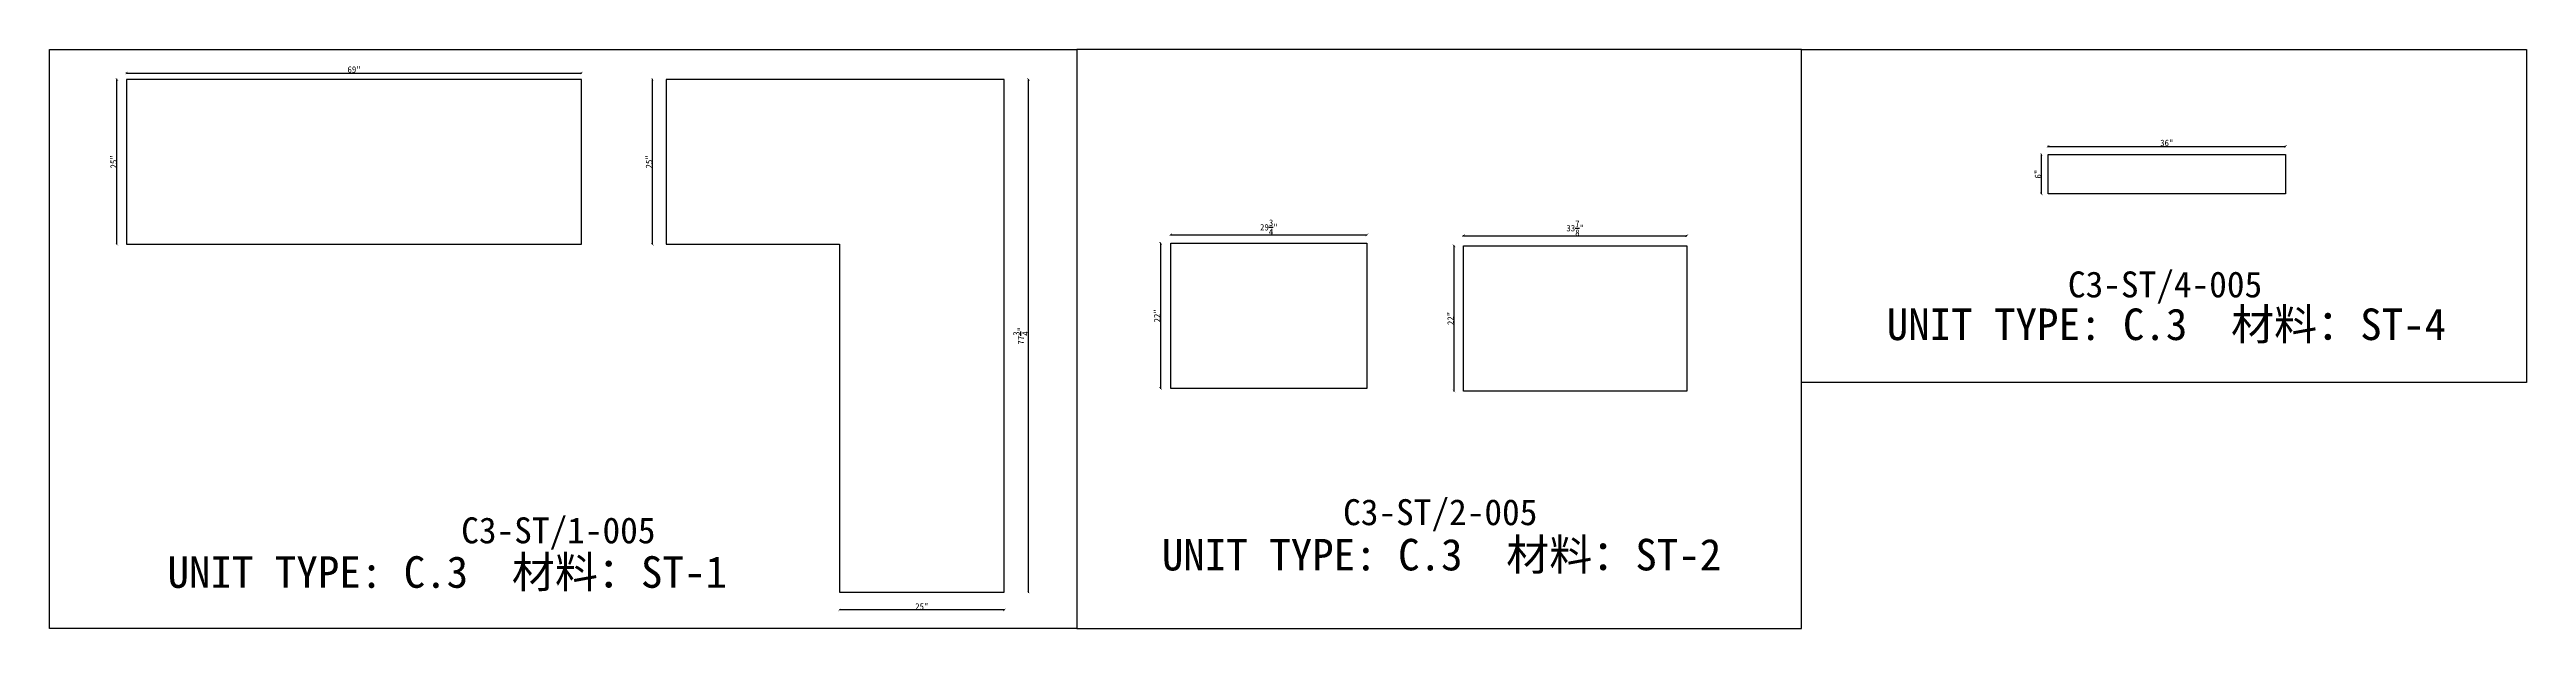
# Model space of a CAD drawing. Header units: millimetres. Extents: x -46966 to 138077, y -48408 to 2116.
# Drawn here: x -20934 to -11393, y -21783 to -19554 of the extents above; entities that cross this region are included whole.
import ezdxf
from ezdxf.enums import TextEntityAlignment as Align

# ---------------------------------------------------------------- set-up
doc = ezdxf.new("R2010")
doc.units = ezdxf.units.MM
doc.layers.add('PART_NUMBER', color=3, linetype='Continuous')
doc.styles.add('样式 1', font='')
doc.styles.get('样式 1').set_extended_font_data('NSimSun')
doc.dimstyles.new('副本 ISO-25', dxfattribs={"dimtxt": 25, "dimasz": 10, "dimexe": 1.5, "dimexo": 0.5, "dimtad": 1, "dimlfac": 0.03937, "dimlunit": 5, "dimtxsty": '样式 1', "dimblk": 'ARCHTICK', "dimcen": 2.5, "dimclrd": 256, "dimclrt": 1, "dimazin": 3, "dimtfac": 1, "dimtmove": 0, "dimatfit": 3, "dimfxlon": 1})

msp = doc.modelspace()

# ---------------------------------------------------------------- texts
at = {"style": '样式 1'}
for s, p in [('UNIT TYPE: C.3', (-13857.399, -20672.556)), ('材料：ST-4', (-12531.118, -20672.556)), ('UNIT TYPE: C.3', (-16649.274, -21559.735)), ('材料：ST-2', (-15322.993, -21559.735)), ('UNIT TYPE: C.3', (-20479.36, -21626.688)), ('材料：ST-1', (-19153.079, -21626.688))]:
    msp.add_text(s, height=121.5865, dxfattribs=at).set_placement(p)
at = {"layer": 'PART_NUMBER', "color": 3, "style": '样式 1'}
for s, p in [('C3-ST/4-005', (-12785.164, -20458.23)), ('C3-ST/1-005', (-18973.92, -21405.399)), ('C3-ST/2-005', (-15577.038, -21335.399))]:
    msp.add_text(s, height=100, dxfattribs=at).set_placement(p, align=Align.MIDDLE_CENTER)

# ---------------------------------------------------------------- blocks, each defined once
blk = doc.blocks.new('_ArchTick')
at = {"color": 0, "linetype": 'ByBlock', "const_width": 0.15}
blk.add_lwpolyline([(-0.5, -0.5), (0.5, 0.5)], dxfattribs=at)
blk = doc.blocks.new('*D496')
at = {"color": 0, "lineweight": -2, "transparency": 16777216}
for p, q in [((-16615, -20268.1), (-16615, -20265.6)), ((-15859.4, -20268.1), (-15859.4, -20265.6))]:
    blk.add_line(p, q, dxfattribs=at)
at = {"lineweight": -2, "transparency": 16777216}
blk.add_line((-16615, -20267.1), (-15859.4, -20267.1), dxfattribs=at)
at = {"layer": 'Defpoints', "color": 0, "transparency": 16777216}
for p in [(-16615, -20299.8), (-15859.4, -20267.1), (-15859.4, -20299.8)]:
    blk.add_point(p, dxfattribs=at)
at = {"lineweight": -2, "transparency": 16777216, "xscale": 10, "yscale": 10, "zscale": 10, "rotation": 180}
blk.add_blockref('_ArchTick', (-16615, -20267.1), dxfattribs=at)
at = {"lineweight": -2, "transparency": 16777216, "xscale": 10, "yscale": 10, "zscale": 10}
blk.add_blockref('_ArchTick', (-15859.4, -20267.1), dxfattribs=at)
at = {"color": 1, "transparency": 16777216, "insert": (-16237.2, -20238), "char_height": 25, "attachment_point": 5, "style": '样式 1'}
blk.add_mtext('\\A1;29{\\H1x;\\S3/4;}"', dxfattribs=at)
blk = doc.blocks.new('*D497')
at = {"color": 0, "lineweight": -2, "transparency": 16777216}
for p, q in [((-16653.4, -20299.8), (-16655.9, -20299.8)), ((-16653.4, -20858.6), (-16655.9, -20858.6))]:
    blk.add_line(p, q, dxfattribs=at)
at = {"lineweight": -2, "transparency": 16777216}
blk.add_line((-16654.4, -20299.8), (-16654.4, -20858.6), dxfattribs=at)
at = {"layer": 'Defpoints', "color": 0, "transparency": 16777216}
for p in [(-16615, -20299.8), (-16654.4, -20858.6), (-16615, -20858.6)]:
    blk.add_point(p, dxfattribs=at)
at = {"lineweight": -2, "transparency": 16777216, "xscale": 10, "yscale": 10, "zscale": 10}
for p, rotation in [((-16654.4, -20299.8), 90), ((-16654.4, -20858.6), 270)]:
    blk.add_blockref('_ArchTick', p, dxfattribs=dict(at, rotation=rotation))
at = {"color": 1, "transparency": 16777216, "insert": (-16667.5, -20579.2), "char_height": 25, "attachment_point": 5, "rotation": 90, "style": '样式 1'}
blk.add_mtext('\\A1;22"', dxfattribs=at)
blk = doc.blocks.new('*D498')
at = {"color": 0, "lineweight": -2, "transparency": 16777216}
for p, q in [((-15487.5, -20271.6), (-15487.5, -20269.1)), ((-14627, -20271.6), (-14627, -20269.1))]:
    blk.add_line(p, q, dxfattribs=at)
at = {"lineweight": -2, "transparency": 16777216}
blk.add_line((-15487.5, -20270.6), (-14627, -20270.6), dxfattribs=at)
at = {"layer": 'Defpoints', "color": 0, "transparency": 16777216}
for p in [(-15487.5, -20310), (-14627, -20270.6), (-14627, -20310)]:
    blk.add_point(p, dxfattribs=at)
at = {"lineweight": -2, "transparency": 16777216, "xscale": 10, "yscale": 10, "zscale": 10, "rotation": 180}
blk.add_blockref('_ArchTick', (-15487.5, -20270.6), dxfattribs=at)
at = {"lineweight": -2, "transparency": 16777216, "xscale": 10, "yscale": 10, "zscale": 10}
blk.add_blockref('_ArchTick', (-14627, -20270.6), dxfattribs=at)
at = {"color": 1, "transparency": 16777216, "insert": (-15057.2, -20241.5), "char_height": 25, "attachment_point": 5, "style": '样式 1'}
blk.add_mtext('\\A1;33{\\H1x;\\S7/8;}"', dxfattribs=at)
blk = doc.blocks.new('*D499')
at = {"color": 0, "lineweight": -2, "transparency": 16777216}
for p, q in [((-15523.1, -20310), (-15525.6, -20310)), ((-15523.1, -20868.8), (-15525.6, -20868.8))]:
    blk.add_line(p, q, dxfattribs=at)
at = {"lineweight": -2, "transparency": 16777216}
blk.add_line((-15524.1, -20310), (-15524.1, -20868.8), dxfattribs=at)
at = {"layer": 'Defpoints', "color": 0, "transparency": 16777216}
for p in [(-15487.5, -20310), (-15524.1, -20868.8), (-15487.5, -20868.8)]:
    blk.add_point(p, dxfattribs=at)
at = {"lineweight": -2, "transparency": 16777216, "xscale": 10, "yscale": 10, "zscale": 10}
for p, rotation in [((-15524.1, -20310), 90), ((-15524.1, -20868.8), 270)]:
    blk.add_blockref('_ArchTick', p, dxfattribs=dict(at, rotation=rotation))
at = {"color": 1, "transparency": 16777216, "insert": (-15537.2, -20589.4), "char_height": 25, "attachment_point": 5, "rotation": 90, "style": '样式 1'}
blk.add_mtext('\\A1;22"', dxfattribs=at)
blk = doc.blocks.new('*D500')
at = {"color": 0, "lineweight": -2, "transparency": 16777216}
for p, q in [((-20673, -19668.6), (-20675.5, -19668.6)), ((-20673, -20303.6), (-20675.5, -20303.6))]:
    blk.add_line(p, q, dxfattribs=at)
at = {"lineweight": -2, "transparency": 16777216}
blk.add_line((-20674, -20303.6), (-20674, -19668.6), dxfattribs=at)
at = {"layer": 'Defpoints', "color": 0, "transparency": 16777216}
for p in [(-20674, -19668.6), (-20637, -19668.6), (-20637, -20303.6)]:
    blk.add_point(p, dxfattribs=at)
at = {"lineweight": -2, "transparency": 16777216, "xscale": 10, "yscale": 10, "zscale": 10}
for p, rotation in [((-20674, -19668.6), 90), ((-20674, -20303.6), 270)]:
    blk.add_blockref('_ArchTick', p, dxfattribs=dict(at, rotation=rotation))
at = {"color": 1, "transparency": 16777216, "insert": (-20687.1, -19986.1), "char_height": 25, "attachment_point": 5, "rotation": 90, "style": '样式 1'}
blk.add_mtext('\\A1;25"', dxfattribs=at)
blk = doc.blocks.new('*D501')
at = {"color": 0, "lineweight": -2, "transparency": 16777216}
for p, q in [((-18610.6, -19668.6), (-18613.1, -19668.6)), ((-18610.6, -20303.6), (-18613.1, -20303.6))]:
    blk.add_line(p, q, dxfattribs=at)
at = {"lineweight": -2, "transparency": 16777216}
blk.add_line((-18611.6, -20303.6), (-18611.6, -19668.6), dxfattribs=at)
at = {"layer": 'Defpoints', "color": 0, "transparency": 16777216}
for p in [(-18611.6, -19668.6), (-18558.1, -19668.6), (-18558.1, -20303.6)]:
    blk.add_point(p, dxfattribs=at)
at = {"lineweight": -2, "transparency": 16777216, "xscale": 10, "yscale": 10, "zscale": 10}
for p, rotation in [((-18611.6, -19668.6), 90), ((-18611.6, -20303.6), 270)]:
    blk.add_blockref('_ArchTick', p, dxfattribs=dict(at, rotation=rotation))
at = {"color": 1, "transparency": 16777216, "insert": (-18624.7, -19986.1), "char_height": 25, "attachment_point": 5, "rotation": 90, "style": '样式 1'}
blk.add_mtext('\\A1;25"', dxfattribs=at)
blk = doc.blocks.new('*D502')
at = {"color": 0, "lineweight": -2, "transparency": 16777216}
for p, q in [((-17891.4, -21710.9), (-17891.4, -21713.4)), ((-17256.4, -21710.9), (-17256.4, -21713.4))]:
    blk.add_line(p, q, dxfattribs=at)
at = {"lineweight": -2, "transparency": 16777216}
blk.add_line((-17256.4, -21711.9), (-17891.4, -21711.9), dxfattribs=at)
at = {"layer": 'Defpoints', "color": 0, "transparency": 16777216}
for p in [(-17891.4, -21643.4), (-17256.4, -21643.4), (-17891.4, -21711.9)]:
    blk.add_point(p, dxfattribs=at)
at = {"lineweight": -2, "transparency": 16777216, "xscale": 10, "yscale": 10, "zscale": 10, "rotation": 180}
blk.add_blockref('_ArchTick', (-17891.4, -21711.9), dxfattribs=at)
at = {"lineweight": -2, "transparency": 16777216, "xscale": 10, "yscale": 10, "zscale": 10}
blk.add_blockref('_ArchTick', (-17256.4, -21711.9), dxfattribs=at)
at = {"color": 1, "transparency": 16777216, "insert": (-17573.9, -21698.7), "char_height": 25, "attachment_point": 5, "style": '样式 1'}
blk.add_mtext('\\A1;25"', dxfattribs=at)
blk = doc.blocks.new('*D503')
at = {"color": 0, "lineweight": -2, "transparency": 16777216}
for p, q in [((-17164.2, -19668.6), (-17161.7, -19668.6)), ((-17164.2, -21643.4), (-17161.7, -21643.4))]:
    blk.add_line(p, q, dxfattribs=at)
at = {"lineweight": -2, "transparency": 16777216}
blk.add_line((-17163.2, -21643.4), (-17163.2, -19668.6), dxfattribs=at)
at = {"layer": 'Defpoints', "color": 0, "transparency": 16777216}
for p in [(-17256.4, -19668.6), (-17163.2, -19668.6), (-17256.4, -21643.4)]:
    blk.add_point(p, dxfattribs=at)
at = {"lineweight": -2, "transparency": 16777216, "xscale": 10, "yscale": 10, "zscale": 10}
for p, rotation in [((-17163.2, -19668.6), 90), ((-17163.2, -21643.4), 270)]:
    blk.add_blockref('_ArchTick', p, dxfattribs=dict(at, rotation=rotation))
at = {"color": 1, "transparency": 16777216, "insert": (-17192.3, -20656), "char_height": 25, "attachment_point": 5, "rotation": 90, "style": '样式 1'}
blk.add_mtext('\\A1;77{\\H1x;\\S3/4;}"', dxfattribs=at)
blk = doc.blocks.new('*D512')
at = {"color": 0, "lineweight": -2, "transparency": 16777216}
for p, q in [((-13235.7, -19927.6), (-13235.7, -19925.1)), ((-12321.3, -19927.6), (-12321.3, -19925.1))]:
    blk.add_line(p, q, dxfattribs=at)
at = {"lineweight": -2, "transparency": 16777216}
blk.add_line((-13235.7, -19926.6), (-12321.3, -19926.6), dxfattribs=at)
at = {"layer": 'Defpoints', "color": 0, "transparency": 16777216}
for p in [(-12321.3, -19926.6), (-13235.7, -19957.4), (-12321.3, -19957.4)]:
    blk.add_point(p, dxfattribs=at)
at = {"lineweight": -2, "transparency": 16777216, "xscale": 10, "yscale": 10, "zscale": 10, "rotation": 180}
blk.add_blockref('_ArchTick', (-13235.7, -19926.6), dxfattribs=at)
at = {"lineweight": -2, "transparency": 16777216, "xscale": 10, "yscale": 10, "zscale": 10}
blk.add_blockref('_ArchTick', (-12321.3, -19926.6), dxfattribs=at)
at = {"color": 1, "transparency": 16777216, "insert": (-12778.5, -19913.4), "char_height": 25, "attachment_point": 5, "style": '样式 1'}
blk.add_mtext('\\A1;36"', dxfattribs=at)
blk = doc.blocks.new('*D513')
at = {"color": 0, "lineweight": -2, "transparency": 16777216}
for p, q in [((-13260.5, -19957.4), (-13263, -19957.4)), ((-13260.5, -20109.8), (-13263, -20109.8))]:
    blk.add_line(p, q, dxfattribs=at)
at = {"lineweight": -2, "transparency": 16777216}
blk.add_line((-13261.5, -20109.8), (-13261.5, -19957.4), dxfattribs=at)
at = {"layer": 'Defpoints', "color": 0, "transparency": 16777216}
for p in [(-13261.5, -19957.4), (-13235.7, -19957.4), (-13235.7, -20109.8)]:
    blk.add_point(p, dxfattribs=at)
at = {"lineweight": -2, "transparency": 16777216, "xscale": 10, "yscale": 10, "zscale": 10}
for p, rotation in [((-13261.5, -19957.4), 90), ((-13261.5, -20109.8), 270)]:
    blk.add_blockref('_ArchTick', p, dxfattribs=dict(at, rotation=rotation))
at = {"color": 1, "transparency": 16777216, "insert": (-13274.7, -20033.6), "char_height": 25, "attachment_point": 5, "rotation": 90, "style": '样式 1'}
blk.add_mtext('\\A1;6"', dxfattribs=at)
blk = doc.blocks.new('*D516')
at = {"color": 0, "lineweight": -2, "transparency": 16777216}
for p, q in [((-20637, -19645.1), (-20637, -19642.6)), ((-18884.4, -19645.1), (-18884.4, -19642.6))]:
    blk.add_line(p, q, dxfattribs=at)
at = {"lineweight": -2, "transparency": 16777216}
blk.add_line((-20637, -19644.1), (-18884.4, -19644.1), dxfattribs=at)
at = {"layer": 'Defpoints', "color": 0, "transparency": 16777216}
for p in [(-18884.4, -19644.1), (-20637, -19668.6), (-18884.4, -19668.6)]:
    blk.add_point(p, dxfattribs=at)
at = {"lineweight": -2, "transparency": 16777216, "xscale": 10, "yscale": 10, "zscale": 10, "rotation": 180}
blk.add_blockref('_ArchTick', (-20637, -19644.1), dxfattribs=at)
at = {"lineweight": -2, "transparency": 16777216, "xscale": 10, "yscale": 10, "zscale": 10}
blk.add_blockref('_ArchTick', (-18884.4, -19644.1), dxfattribs=at)
at = {"color": 1, "transparency": 16777216, "insert": (-19760.7, -19630.9), "char_height": 25, "attachment_point": 5, "style": '样式 1'}
blk.add_mtext('\\A1;69"', dxfattribs=at)

# ---------------------------------------------------------------- dimensions: what is measured, and where the dimension line sits
for base, p1, p2, picture, middle in [((-18884.432, -19644.051), (-20637.032, -19668.589), (-18884.432, -19668.589), '*D516', (-19760.732, -19630.926)), ((-12321.308, -19926.563), (-13235.708, -19957.399), (-12321.308, -19957.399), '*D512', (-12778.508, -19913.438)), ((-15859.394, -20267.097), (-16615.044, -20299.782), (-15859.394, -20299.782), '*D496', (-16237.219, -20238.004)), ((-14627.034, -20270.588), (-15487.459, -20310.015), (-14627.034, -20310.015), '*D498', (-15057.246, -20241.495)), ((-17891.387, -21711.855), (-17256.387, -21643.439), (-17891.387, -21643.439), '*D502', (-17573.887, -21698.73))]:
    dim = msp.add_linear_dim(base=base, p1=p1, p2=p2, dimstyle='副本 ISO-25')
    dim.commit()
    dim.dimension.update_dxf_attribs({"geometry": picture, "text_midpoint": middle})
for base, p1, p2, picture, middle in [((-20673.971, -19668.589), (-20637.032, -20303.589), (-20637.032, -19668.589), '*D500', (-20687.096, -19986.089)), ((-18611.582, -19668.589), (-18558.137, -20303.589), (-18558.137, -19668.589), '*D501', (-18624.707, -19986.089)), ((-17163.164, -19668.589), (-17256.387, -21643.439), (-17256.387, -19668.589), '*D503', (-17192.258, -20656.014)), ((-13261.543, -19957.399), (-13235.708, -20109.799), (-13235.708, -19957.399), '*D513', (-13274.668, -20033.599)), ((-16654.371, -20858.582), (-16615.044, -20299.782), (-16615.044, -20858.582), '*D497', (-16667.496, -20579.182)), ((-15524.105, -20868.815), (-15487.459, -20310.015), (-15487.459, -20868.815), '*D499', (-15537.23, -20589.415))]:
    dim = msp.add_linear_dim(base=base, p1=p1, p2=p2, angle=90, dimstyle='副本 ISO-25')
    dim.commit()
    dim.dimension.update_dxf_attribs({"geometry": picture, "text_midpoint": middle})

# ---------------------------------------------------------------- linework, layer by layer
at = {"color": 1}
for points in [[(-20933.783, -19553.663), (-16976.902, -19553.663), (-16976.902, -21783.23), (-20933.783, -21783.23)], [(-16976.902, -21783.23), (-14185.027, -21783.23), (-14185.027, -19553.663), (-16976.902, -19553.663)], [(-14185.027, -19553.663), (-11393.153, -19553.663), (-11393.153, -20836.06), (-14185.027, -20836.06)]]:
    msp.add_lwpolyline(points, close=True, dxfattribs=at)
for points in [[(-20637.032, -20303.589), (-18884.432, -20303.589), (-18884.432, -19668.589), (-20637.032, -19668.589)], [(-17256.387, -19668.589), (-18558.137, -19668.589), (-18558.137, -20303.589), (-17891.387, -20303.589), (-17891.387, -21643.439), (-17256.387, -21643.439)], [(-13235.708, -19957.399), (-12321.308, -19957.399), (-12321.308, -20109.799), (-13235.708, -20109.799)], [(-16615.044, -20299.782), (-15859.394, -20299.782), (-15859.394, -20858.582), (-16615.044, -20858.582)], [(-15487.459, -20310.015), (-14627.034, -20310.015), (-14627.034, -20868.815), (-15487.459, -20868.815)]]:
    msp.add_lwpolyline(points, close=True)

msp.set_redraw_order([(e.dxf.handle, doc.entitydb.next_handle()) for e in msp.query("TEXT MTEXT ATTDEF DIMENSION ARC_DIMENSION")])  # texts and dimensions are drawn at this point

doc.saveas('drawing.dxf')
